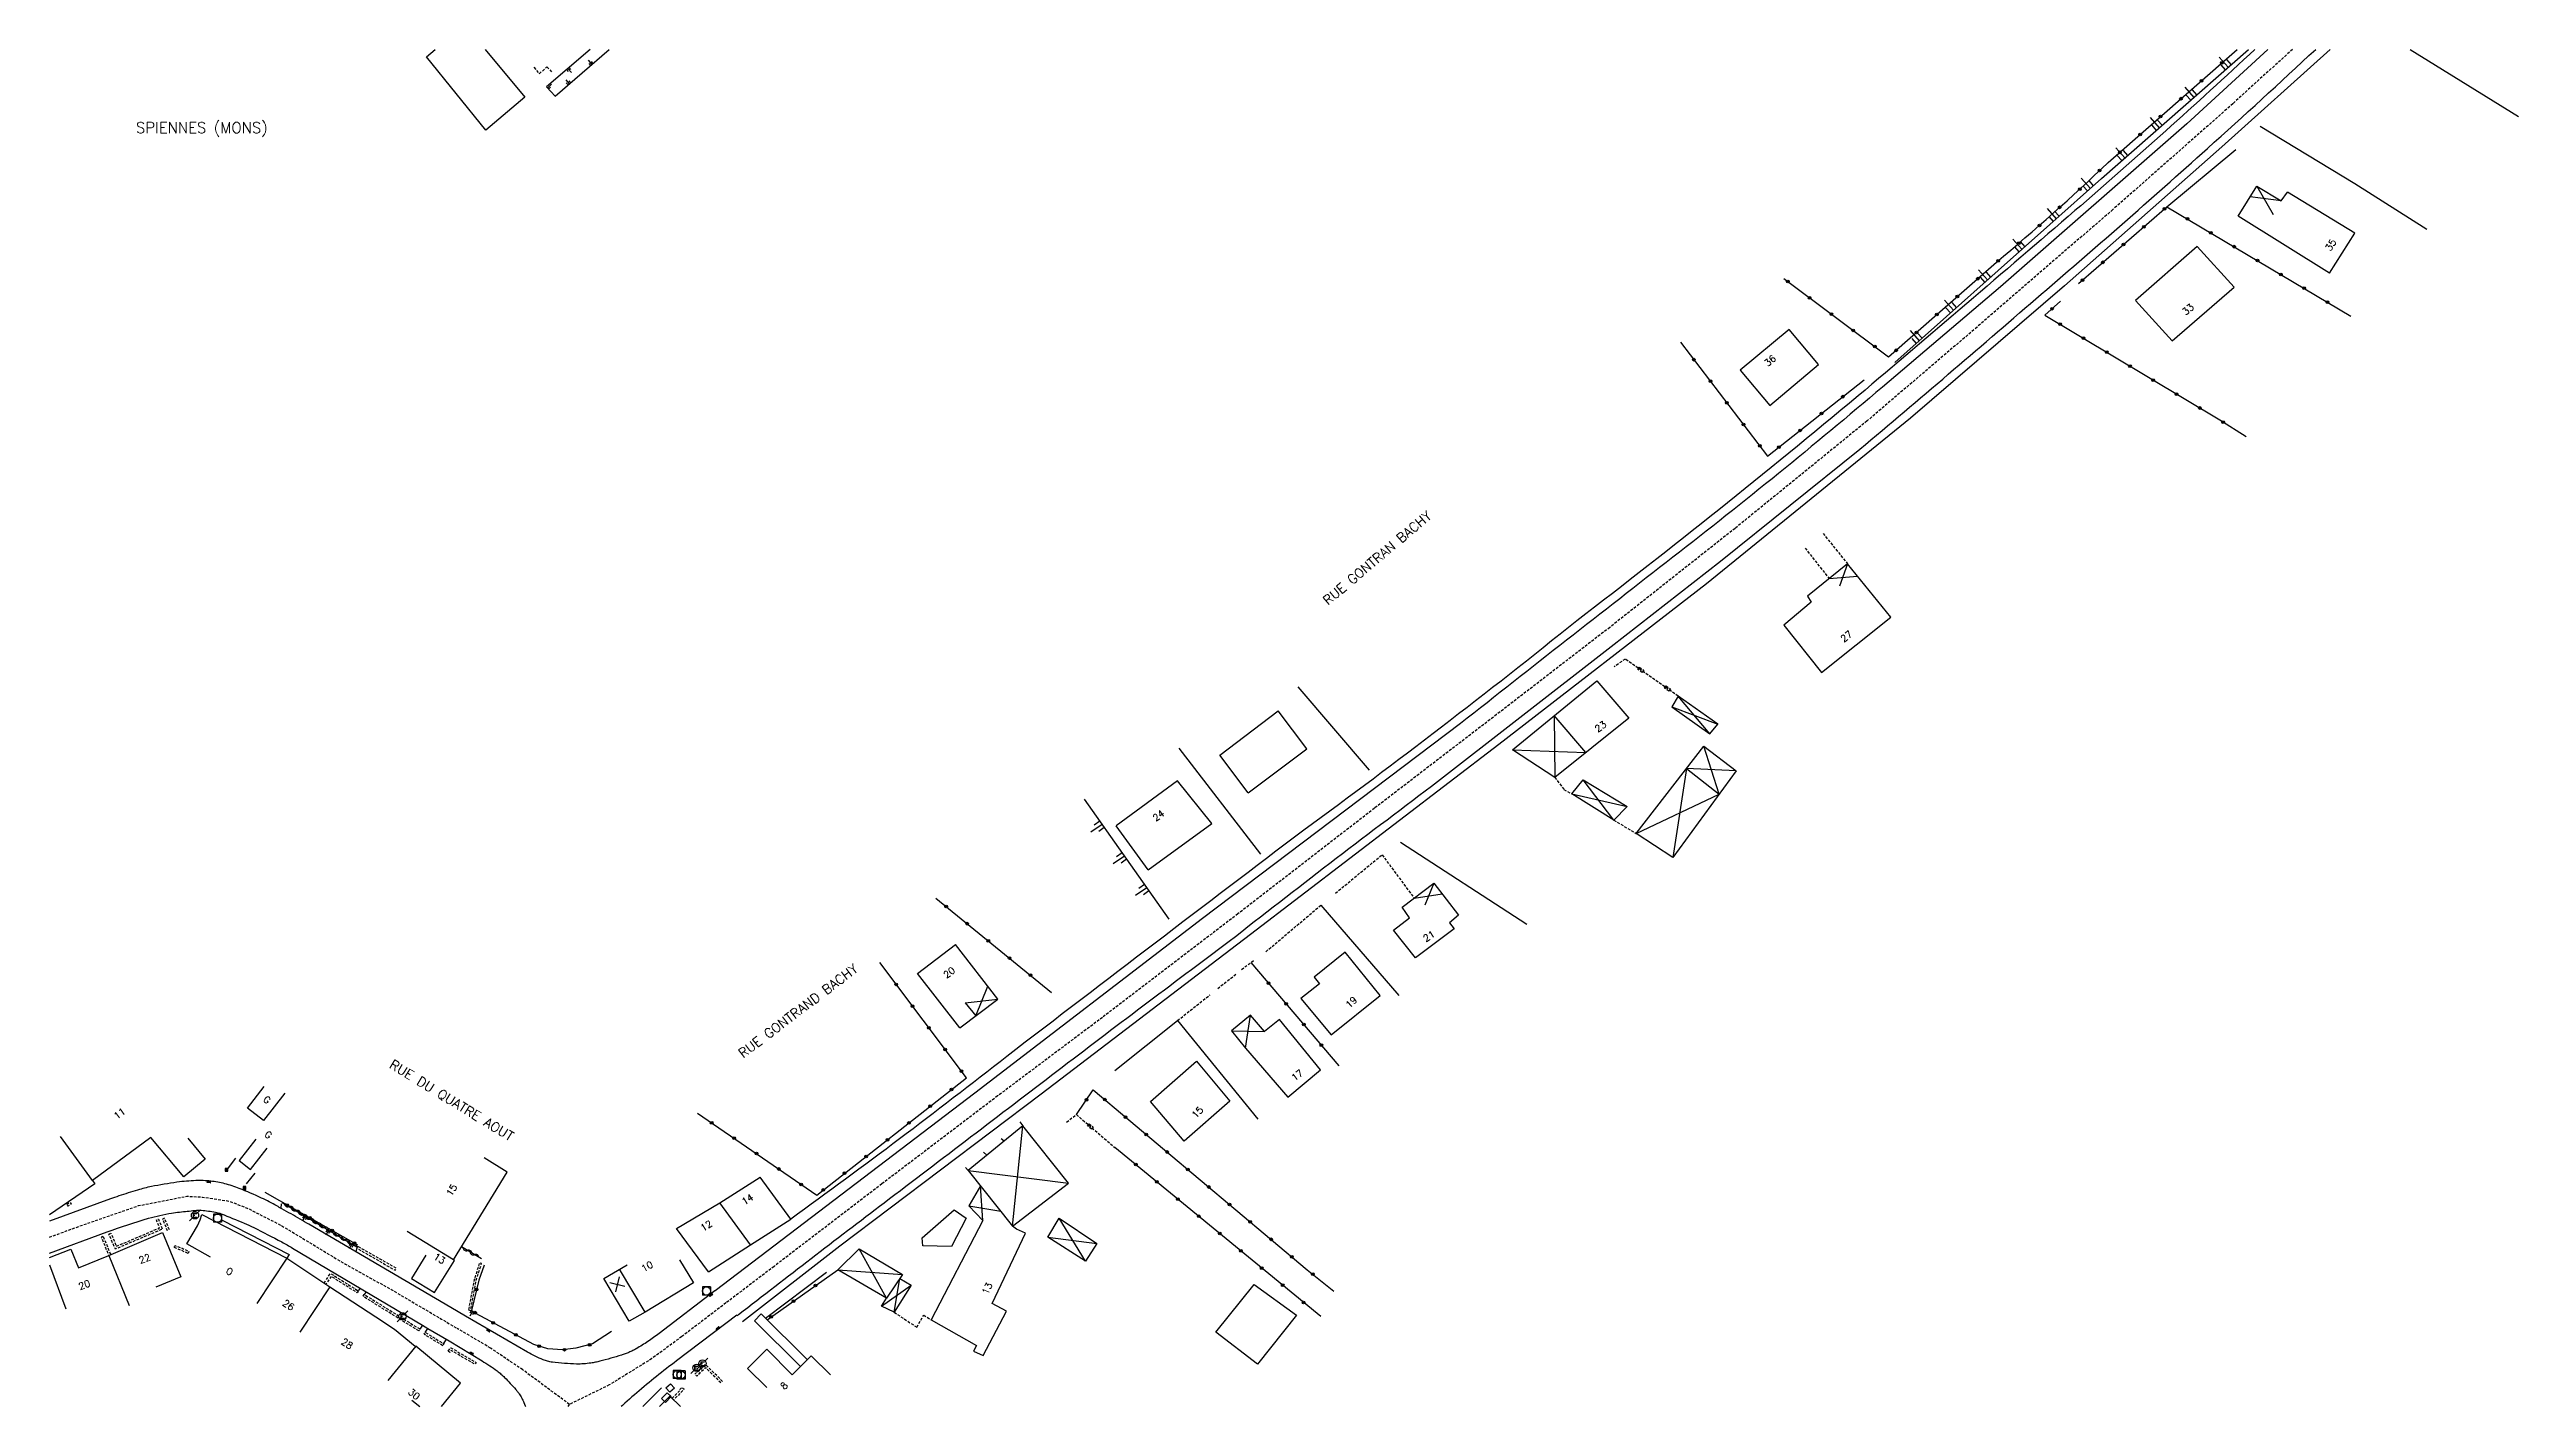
# Model space of a CAD drawing. Header units: millimetres. Extents: x 123000 to 124000, y 124000 to 125000.
# Drawn here: x 123000 to 123454.5, y 124000 to 124250 of the extents above; entities that cross this region are included whole.
import ezdxf
from ezdxf.enums import TextEntityAlignment as Align

# ---------------------------------------------------------------- set-up
doc = ezdxf.new("R2010")
doc.units = ezdxf.units.MM
doc.linetypes.add('DASHED', pattern=[0.75, 0.5, -0.25])
doc.layers.get('0').update_dxf_attribs({"linetype": 'CONTINUOUS'})
for name, color, linetype in [('w0001', 6, 'DASHED'), ('w0008', 7, 'CONTINUOUS'), ('w0100', 7, 'CONTINUOUS'), ('w0112', 1, 'DASHED'), ('W0211', 2, 'CONTINUOUS'), ('W0310', 3, 'CONTINUOUS'), ('w0322', 7, 'CONTINUOUS'), ('W0330', 7, 'CONTINUOUS'), ('w0400', 7, 'CONTINUOUS'), ('w0420', 7, 'CONTINUOUS'), ('W0471', 7, 'CONTINUOUS'), ('W0980', 7, 'CONTINUOUS'), ('W0984', 7, 'CONTINUOUS'), ('w0989', 7, 'CONTINUOUS'), ('w0991', 7, 'CONTINUOUS'), ('W1102', 7, 'CONTINUOUS'), ('W1471', 7, 'CONTINUOUS')]:
    doc.layers.add(name, color=color, linetype=linetype)
doc.styles.get("Standard").update_dxf_attribs({"font": 'romans.shx', "width": 0.85})

msp = doc.modelspace()

# ---------------------------------------------------------------- texts
at = {"layer": 'W0980'}
msp.add_text('SPIENNES (MONS)', height=2, dxfattribs=at).set_placement((123028.07, 124235.44), align=Align.MIDDLE)
at = {"layer": 'W0984'}
for s, rotation, p in [('10', 30.9212, (123110.03, 124025.82)), ('30', 320.6763, (123067.13, 124002.3)), ('8', 45.0525, (123135.24, 124003.85))]:
    msp.add_text(s, height=1.25, rotation=rotation, dxfattribs=at).set_placement(p, align=Align.MIDDLE)
at = {"layer": 'w0989'}
for s, rotation, p in [('RUE GONTRAN BACHY', 40.2047, (123244.42, 124156.33)), ('RUE GONTRAND BACHY', 37.1777, (123137.83, 124072.91)), ('RUE DU QUATRE AOUT', 328.4757, (123074.01, 124056.35))]:
    msp.add_text(s, height=1.75, rotation=rotation, dxfattribs=at).set_placement(p, align=Align.MIDDLE)
at = {"layer": 'w0991'}
for s, rotation, p in [('35', 57.6564, (123419.94, 124213.97)), ('33', 40.5695, (123393.67, 124202.11)), ('36', 40.0692, (123316.74, 124192.66)), ('27', 38.0576, (123330.78, 124141.89)), ('23', 35.1873, (123285.52, 124125.28)), ('24', 36.1151, (123204.17, 124108.88)), ('21', 32.706, (123253.94, 124086.66)), ('20', 36.8391, (123165.63, 124079.96)), ('19', 43.6949, (123239.64, 124074.49)), ('17', 36.4385, (123229.68, 124061.04)), ('11', 36.2623, (123012.9, 124053.98)), ('G', 322.1377, (123040.05, 124056.52)), ('15', 44.9678, (123211.33, 124054.23)), ('G', 322.1377, (123040.3, 124050.06)), ('15', 58.4757, (123074.04, 124039.9)), ('14', 32.5634, (123128.49, 124038.17)), ('12', 32.6155, (123120.91, 124033.32)), ('22', 20.2479, (123017.54, 124027.26)), ('13', 328.2843, (123071.81, 124027.28)), ('20', 20.2479, (123006.44, 124022.44)), ('O', 332.5624, (123033.16, 124024.9)), ('26', 326.551, (123044.03, 124018.71)), ('13', 64.4453, (123172.62, 124021.77)), ('28', 326.7284, (123054.8, 124011.6))]:
    msp.add_text(s, height=1.25, rotation=rotation, dxfattribs=at).set_placement(p, align=Align.MIDDLE)

# ---------------------------------------------------------------- blocks, each defined once
blk = doc.blocks.new('T400')
for p, q in [((-0.15, 0.3), (0.15, 0.3)), ((-0.15, -0.25), (-0.15, 0.3)), ((-0.15, 0.15), (0.15, 0.15)), ((-0.15, 0), (0.15, 0)), ((0.15, 0.3), (0.15, -0.25)), ((-0.15, -0.15), (0.15, -0.15)), ((-0.15, -0.25), (-0.15, -0.3)), ((-0.15, -0.3), (0.15, -0.3)), ((0.15, -0.3), (0.15, -0.25))]:
    blk.add_line(p, q)
blk = doc.blocks.new('T420')
for p, q in [((0.75, 0.75), (-0.75, 0.75)), ((-0.75, 0.75), (-0.75, -0.75)), ((0.75, 0.75), (0.75, -0.75)), ((0.75, -0.75), (-0.75, -0.75))]:
    blk.add_line(p, q)
blk.add_ellipse((0, 0), major_axis=(-0.53, 0.53), ratio=1, start_param=3.926991, end_param=10.210176)
blk = doc.blocks.new('T471')
for p, q in [((-0.333334, 0.333334), (-0.333334, -0.333334)), ((-0.333334, 0.333334), (0.333334, 0.333334)), ((-0.333334, 0), (0, 0)), ((0.500001, 0.500001), (1.000002, 1.000002)), ((-0.500001, -0.500001), (-1.000002, -1.000002)), ((-0.333334, -0.333334), (0.333334, -0.333334))]:
    blk.add_line(p, q)
blk.add_ellipse((0, 0), major_axis=(0.471405, 0.471405), ratio=1, start_param=5.4977871438, end_param=11.780972451)
blk = doc.blocks.new('t991o')
at = {"color": 0, "linetype": 'Continuous'}
for p, q in [((-1, 1), (1, -1)), ((-1, -1), (1, 1))]:
    blk.add_line(p, q, dxfattribs=at)
blk = doc.blocks.new('t322o')
at = {"color": 0, "linetype": 'Continuous'}
for radius in [0.25, 0.15]:
    blk.add_circle((0, 0), radius, dxfattribs=at)
blk = doc.blocks.new('t330o')
at = {"color": 0, "linetype": 'Continuous'}
for p, q in [((0.25, -0.25), (-0.25, 0.25)), ((-0.25, -0.25), (0.25, 0.25)), ((-0.25, 0.25), (-0.25, -0.25)), ((0.25, 0.25), (-0.25, 0.25)), ((0.25, -0.25), (0.25, 0.25)), ((-0.25, -0.25), (0.25, -0.25)), ((-0.25, -0.25), (-0.25, -0.25))]:
    blk.add_line(p, q, dxfattribs=at)
blk = doc.blocks.new('t211o')
at = {"color": 0, "linetype": 'Continuous'}
for p, q in [((-0.29, 0.5), (-0.29, 0)), ((0, 1), (0, 0)), ((0.29, 0.5), (0.29, 0))]:
    blk.add_line(p, q, dxfattribs=at)
blk = doc.blocks.new('t310o')
at = {"color": 0, "linetype": 'Continuous'}
for centre, start, end in [((-0.5, 0.38), 216.8699, 323.1304), ((0.5, -0.37), 36.8699, 143.1303)]:
    blk.add_arc(centre, 0.625, start, end, dxfattribs=at)
blk = doc.blocks.new('T1471')
at = {"color": 0, "linetype": 'Continuous', "flags": 128}
blk.add_lwpolyline([(-0.75, -0.5), (-0.75, 0.5), (0.75, 0.5), (0.75, -0.5), (-0.75, -0.5)], dxfattribs=at)

# ---------------------------------------------------------------- linework, layer by layer
at = {"layer": 'w0001'}
for points in [[(123412.87, 124250), (123401.9, 124239.97), (123379.82, 124220.49), (123354.83, 124198.85), (123334.58, 124181.55), (123310.28, 124161.77), (123287.23, 124143.54), (123266.39, 124127.47), (123243.92, 124110.22), (123218.77, 124090.76), (123193.84, 124071.7), (123174.54, 124057.22), (123153.23, 124041.02), (123133.4, 124025.84), (123124.54, 124019.1)], [(123124.54, 124019.1), (123116.4, 124012.9), (123110.89, 124008.84), (123103.05, 124003.99), (123095.74, 124000.42), (123087.12, 124006.78), (123081.2, 124010.78), (123075.09, 124014.41)]]:
    msp.add_lwpolyline(points, dxfattribs=at)
at = {"layer": 'w0001', "flags": 128}
for points in [[(123000, 124031.21), (123005.41, 124033.2), (123016.38, 124037.02), (123025.3, 124038.76), (123028.16, 124038.61), (123033.01, 124037.87), (123036.43, 124036.57), (123042.81, 124033.31), (123054.48, 124026.23), (123062.94, 124021.57), (123063.96, 124020.97), (123072.2, 124016.1), (123075.09, 124014.41)], [(123095.52, 124000), (123095.74, 124000.42)]]:
    msp.add_lwpolyline(points, dxfattribs=at)
at = {"layer": 'w0008'}
for points in [[(123408.38, 124250), (123393.45, 124236.3), (123359.14, 124206.23), (123337.41, 124187.79, -0.010982), (123298.84, 124156.44, 0.002112), (123259.76, 124125.82), (123212.25, 124089.94), (123170.36, 124057.72), (123122.54, 124021.32)], [(123126.62, 124016.79, -0.000271), (123126.87, 124016.97, -0.003063), (123153.66, 124037.56, 0.000813), (123185.46, 124061.8, -0.002969), (123217.16, 124085.72, -0.005222), (123254.42, 124114.3), (123287.46, 124140), (123307.61, 124155.71), (123333.27, 124176.35, 0.003618), (123365.65, 124204.06, 0.006053), (123397.24, 124231.75, 0.004987), (123417.16, 124250)], [(123405.97, 124250, -0.009617), (123372.85, 124220.29, -0.002153), (123332.96, 124186.18, -0.010201), (123281.15, 124144.74, -0.011768), (123230.91, 124106.18, 0.001528), (123176.21, 124064.49, -0.010121), (123136.47, 124034.55)]]:
    msp.add_lwpolyline(points, format="xyb", dxfattribs=at)
for points in [[(123419.84, 124250), (123399.91, 124232.06), (123370.93, 124206.47), (123342.56, 124182.05), (123305.05, 124151.57), (123266.79, 124121.94), (123221.06, 124086.98), (123182.58, 124057.56), (123145.49, 124029.53), (123127.56, 124015.64)], [(123126.56, 124016.86), (123115.46, 124008.43), (123114.99, 124008.08), (123114.52, 124007.72), (123114.05, 124007.37), (123113.59, 124007.01), (123113.13, 124006.65), (123112.67, 124006.28), (123112.2, 124005.92), (123111.75, 124005.55), (123111.29, 124005.18), (123110.83, 124004.81), (123110.38, 124004.44), (123109.92, 124004.07), (123109.47, 124003.69), (123109.02, 124003.31), (123108.57, 124002.94), (123108.13, 124002.55), (123107.68, 124002.17), (123107.24, 124001.79), (123106.8, 124001.4), (123106.35, 124001.01), (123105.91, 124000.62), (123105.48, 124000.23), (123105.22, 124000)], [(123139.5, 124008.67), (123131.04, 124017.1), (123129.8, 124015.82), (123138.24, 124007.4)]]:
    msp.add_lwpolyline(points, dxfattribs=at)
at = {"layer": 'w0008', "flags": 128}
for points in [[(123076.61, 124016.67), (123073.92, 124018.26), (123062.6, 124024.91), (123056.21, 124028.66), (123047.78, 124033.59, 0.002688), (123046.18, 124034.52, 0.000794), (123042.78, 124036.45, 0.000213), (123041.87, 124036.97, 0.019718), (123039.06, 124038.42, 0.01395), (123034.96, 124040.19, 0.033254), (123032.29, 124041.06, 0.035196), (123029.67, 124041.53, 0.034647), (123026.96, 124041.63, 0.027051), (123023.49, 124041.33, 0.013836), (123018.78, 124040.53, 0.025363), (123016.25, 124039.9, 0.004267), (123012.78, 124038.8, 0.009645), (123011.25, 124038.28), (123000, 124034.14)], [(123000, 124028.29), (123010.62, 124032.18, -0.016908), (123018.25, 124034.69, -0.031247), (123022.5, 124035.64, -0.011038), (123023.98, 124035.85, -0.00587), (123026.78, 124036.13, -0.011319), (123027.16, 124036.16, -0.003255), (123027.95, 124036.19, -0.019819), (123030.57, 124035.81, -0.046849), (123031.61, 124035.52, -0.007241), (123035.85, 124033.81, -0.016977), (123037.62, 124032.99, -0.004881), (123042.78, 124030.33, -0.012488), (123044.76, 124029.22), (123068.67, 124015.01), (123069.67, 124014.42), (123073.56, 124012.14)]]:
    msp.add_lwpolyline(points, format="xyb", dxfattribs=at)
for points in [[(123031.65, 124034), (123031.8, 124034.35), (123044.11, 124028.03), (123043.7, 124027.32)], [(123056.88, 124021.31), (123057.24, 124021.84)], [(123058.33, 124021.15), (123057.97, 124020.66)], [(123122.52, 124021.34), (123112.23, 124013.46), (123111.98, 124013.27), (123111.73, 124013.08), (123111.47, 124012.9), (123111.22, 124012.71), (123110.96, 124012.53), (123110.7, 124012.35), (123110.44, 124012.17), (123110.18, 124012), (123109.92, 124011.83), (123109.65, 124011.65), (123109.38, 124011.49), (123109.12, 124011.32), (123108.85, 124011.15), (123108.58, 124010.99), (123108.31, 124010.83), (123108.04, 124010.67), (123107.87, 124010.58), (123107.71, 124010.49), (123107.54, 124010.4), (123107.37, 124010.32), (123107.2, 124010.23), (123107.03, 124010.15), (123106.86, 124010.08), (123106.69, 124010), (123106.52, 124009.93), (123106.34, 124009.85), (123106.17, 124009.79), (123105.99, 124009.72), (123105.82, 124009.66), (123105.64, 124009.59), (123105.46, 124009.54), (123105.28, 124009.48), (123104.79, 124009.33), (123104.3, 124009.18), (123103.81, 124009.04), (123103.32, 124008.9), (123102.83, 124008.76), (123102.33, 124008.63), (123101.84, 124008.5), (123101.34, 124008.37), (123101.14, 124008.31), (123100.93, 124008.26), (123100.72, 124008.22), (123100.51, 124008.17), (123100.3, 124008.13), (123100.09, 124008.09), (123099.88, 124008.06), (123099.66, 124008.02), (123099.34, 124007.98), (123099.01, 124007.94), (123098.68, 124007.91), (123098.35, 124007.88), (123098.02, 124007.86), (123097.69, 124007.85), (123097.36, 124007.85), (123097.04, 124007.85), (123096.48, 124007.87), (123095.92, 124007.89), (123095.36, 124007.92), (123094.8, 124007.96), (123094.25, 124008.01), (123093.69, 124008.06), (123093.13, 124008.12), (123092.58, 124008.18), (123092.36, 124008.21), (123092.14, 124008.25), (123091.93, 124008.3), (123091.71, 124008.35), (123091.5, 124008.41), (123091.29, 124008.47), (123091.08, 124008.55), (123090.87, 124008.63), (123090.5, 124008.78), (123090.14, 124008.94), (123089.77, 124009.1), (123089.41, 124009.28), (123089.06, 124009.46), (123088.7, 124009.64), (123088.35, 124009.83), (123088.01, 124010.03), (123076.62, 124016.68)], [(123068.67, 124015.01), (123068.21, 124014.28)], [(123069.19, 124013.68), (123069.67, 124014.42)], [(123073.06, 124012.42), (123072.56, 124011.61)], [(123073.56, 124012.14), (123079.64, 124008.44), (123079.99, 124008.22), (123080.35, 124008), (123080.7, 124007.77), (123081.05, 124007.54), (123081.39, 124007.31), (123081.74, 124007.07), (123082.08, 124006.82), (123082.41, 124006.58), (123082.6, 124006.44), (123082.78, 124006.3), (123082.95, 124006.15), (123083.12, 124006.01), (123083.29, 124005.86), (123083.46, 124005.7), (123083.62, 124005.54), (123083.78, 124005.38), (123084.05, 124005.11), (123084.31, 124004.84), (123084.57, 124004.56), (123084.83, 124004.29), (123085.08, 124004.01), (123085.34, 124003.73), (123085.59, 124003.45), (123085.85, 124003.17), (123085.93, 124003.07), (123086.01, 124002.97), (123086.09, 124002.87), (123086.17, 124002.77), (123086.25, 124002.67), (123086.33, 124002.57), (123086.4, 124002.47), (123086.48, 124002.36), (123086.6, 124002.17), (123086.72, 124001.97), (123086.84, 124001.78), (123086.95, 124001.58), (123087.05, 124001.37), (123087.15, 124001.17), (123087.25, 124000.96), (123087.33, 124000.75), (123087.45, 124000.45), (123087.55, 124000.16), (123087.61, 124000)], [(123109.24, 124000), (123112.67, 124003.47)]]:
    msp.add_lwpolyline(points, dxfattribs=at)
at = {"layer": 'w0100'}
for p, q in [((123221.12, 124072.12), (123217.58, 124069.2)), ((123217.58, 124069.2), (123223.66, 124069.12)), ((123220.2, 124066), (123221.12, 124072.12)), ((123223.66, 124069.12), (123221.12, 124072.12)), ((123226.41, 124071.28), (123223.66, 124069.12)), ((123233.99, 124062.05), (123226.41, 124071.28)), ((123227.95, 124057.01), (123233.99, 124062.05))]:
    msp.add_line(p, q, dxfattribs=at)
for points in [[(123080.2, 124250), (123087.53, 124241.19), (123080.35, 124235.13), (123069.4, 124248.64), (123071.02, 124250)], [(123402.92, 124219.26), (123406.33, 124224.83), (123410.8, 124222.08), (123411.99, 124223.72)], [(123406.33, 124224.83), (123409.34, 124219.61)], [(123424.34, 124216.12), (123411.99, 124223.72)], [(123419.69, 124208.78), (123402.92, 124219.26)], [(123410.8, 124222.08), (123405.12, 124222.86)], [(123419.69, 124208.78), (123424.34, 124216.12)], [(123390.72, 124196.33), (123402.17, 124206.19), (123395.36, 124213.68), (123384.01, 124203.72), (123390.72, 124196.33)], [(123316.66, 124184.42), (123325.65, 124191.95), (123320.23, 124198.37), (123311.24, 124190.93), (123316.66, 124184.42)], [(123326.21, 124135.21), (123338.97, 124145.41), (123330.97, 124155.26), (123323.59, 124149.27), (123324.28, 124148.16), (123319.24, 124143.96), (123326.21, 124135.21)], [(123330.97, 124155.26), (123329.52, 124151.13)], [(123327.59, 124152.52), (123332.84, 124152.95)], [(123269.29, 124120.98), (123284.81, 124133.69), (123290.74, 124126.83), (123277.09, 124115.9), (123269.29, 124120.98), (123282.81, 124120.48), (123276.99, 124127.29), (123277.09, 124115.9)], [(123215.43, 124120.02), (123226.18, 124128.16)], [(123231.43, 124121.19), (123226.18, 124128.16)], [(123305.66, 124123.95), (123307.11, 124125.73), (123299.81, 124130.89), (123298.63, 124128.9), (123305.66, 124123.95), (123299.81, 124130.89)], [(123298.63, 124128.9), (123307.11, 124125.73)], [(123220.66, 124113.08), (123215.43, 124120.02)], [(123220.66, 124113.08), (123231.43, 124121.19)], [(123292.1, 124105.57), (123304.56, 124121.66), (123310.5, 124117.09), (123298.8, 124101.17), (123292.1, 124105.57), (123307.38, 124112.84), (123304.56, 124121.66)], [(123207.68, 124115.27), (123196.38, 124106.95)], [(123213.96, 124107.39), (123207.68, 124115.27)], [(123280.23, 124112.85), (123282.35, 124115.48), (123290.4, 124110.57), (123287.94, 124108.03), (123280.23, 124112.85), (123290.4, 124110.57)], [(123287.94, 124108.03), (123282.35, 124115.48)], [(123310.5, 124117.09), (123301.35, 124117.51), (123298.8, 124101.17)], [(123301.35, 124117.51), (123307.38, 124112.84)], [(123202.28, 124098.87), (123196.38, 124106.95)], [(123202.28, 124098.87), (123213.96, 124107.39)], [(123247.44, 124087.74), (123250.35, 124090.04), (123248.99, 124091.97), (123254.85, 124096.42), (123259.38, 124090.53), (123257.72, 124089.1), (123258.55, 124088), (123251.44, 124082.66), (123247.44, 124087.74)], [(123254.85, 124096.42), (123253.19, 124092.38)], [(123251.22, 124093.66), (123256.36, 124094.46)], [(123159.77, 124079.79), (123166.77, 124085.15)], [(123174.61, 124075.06), (123166.77, 124085.15)], [(123235.91, 124068.47), (123244.95, 124075.75), (123238.54, 124083.69), (123232.79, 124079.08), (123233.8, 124077.85), (123230.33, 124075.18), (123235.91, 124068.47)], [(123167.57, 124069.78), (123159.77, 124079.79)], [(123167.57, 124069.78), (123174.61, 124075.06)], [(123168.58, 124074.39), (123170.55, 124072.01), (123172.75, 124077.45)], [(123168.58, 124074.39), (123174.61, 124075.06)], [(123217.58, 124069.2), (123220.2, 124066), (123227.95, 124057.01)], [(123202.66, 124056.22), (123211.16, 124063.62), (123217.31, 124056.26), (123208.89, 124048.9), (123202.66, 124056.22)], [(123177.31, 124033.24), (123187.59, 124041.14), (123179.19, 124051.75), (123169.12, 124043.5), (123177.31, 124033.24), (123179.19, 124051.75)], [(123178.66, 124052.43), (123179.19, 124051.75)], [(123171.97, 124046.86), (123172.53, 124046.3)], [(123175.21, 124049.4), (123175.74, 124048.93)], [(123115.42, 124032.79), (123123.41, 124037.52), (123130.85, 124042.25)], [(123136.47, 124034.55), (123130.85, 124042.25)], [(123168.62, 124044.04), (123169.12, 124043.5)], [(123169.12, 124043.5), (123187.59, 124041.14)], [(123129.07, 124029.82), (123123.41, 124037.52)], [(123171.4, 124040.65), (123169.26, 124036.98), (123171.83, 124034.28), (123162.3, 124016), (123170.63, 124011.28), (123170.08, 124010.24), (123171.88, 124009.41), (123176.19, 124017.59), (123173.51, 124018.97), (123179.7, 124031.98), (123178, 124032.67), (123177.31, 124033.24)], [(123169.26, 124036.98), (123175.11, 124035.99)], [(123171.83, 124034.28), (123171.4, 124040.65)], [(123121.3, 124024.85), (123115.42, 124032.79)], [(123129.07, 124029.82), (123136.47, 124034.55)], [(123183.77, 124031.23), (123185.85, 124034.69), (123192.79, 124030.05), (123190.71, 124026.79), (123183.77, 124031.23), (123192.79, 124030.05)], [(123190.71, 124026.79), (123185.85, 124034.69)], [(123121.3, 124024.85), (123129.07, 124029.82)], [(123145.12, 124025.2), (123149.04, 124029.04), (123157.05, 124024.36), (123154.09, 124019.96), (123145.12, 124025.2), (123157.05, 124024.36)], [(123154.09, 124019.96), (123149.04, 124029.04)], [(123116.01, 124027.07), (123118.57, 124022.78), (123109.64, 124017.43), (123106.73, 124015.73), (123102.07, 124023.58), (123106.37, 124026.13)], [(123156.55, 124023.62), (123158.65, 124022.36), (123155.49, 124017.4), (123153.16, 124018.5), (123154.09, 124019.96)], [(123155.49, 124017.4), (123156.55, 124023.62)], [(123153.16, 124018.5), (123158.65, 124022.36)], [(123214.72, 124013.74), (123221.79, 124022.5), (123229.53, 124016.82), (123222.36, 124007.83), (123214.72, 124013.74)], [(123072.16, 124000), (123075.69, 124004.33), (123067.43, 124011.11)], [(123132.06, 124003.5), (123128.52, 124007.03), (123132.05, 124010.56), (123136.73, 124005.89), (123140.21, 124009.39), (123143.75, 124005.85)], [(123066.69, 124001.21), (123068.17, 124000)]]:
    msp.add_lwpolyline(points, dxfattribs=at)
at = {"layer": 'w0100', "flags": 128}
for points in [[(123043.33, 124057.75), (123039.39, 124052.73), (123036.48, 124055), (123039.55, 124058.95)], [(123025.49, 124049.43), (123028.69, 124045.59), (123024.74, 124042.3), (123018.69, 124049.55), (123007.94, 124041.66), (123008.35, 124041.07), (123000, 124035.36)], [(123037.99, 124049.25), (123034.92, 124045.31), (123037, 124043.69), (123040.07, 124047.64)], [(123069.27, 124027.88), (123066.64, 124023.63), (123070.9, 124021), (123074.57, 124026.94), (123074.37, 124027.06), (123077.38, 124031.96), (123084.26, 124043.18), (123080, 124045.8)], [(123000, 124027.5), (123003.96, 124029.01), (123005.36, 124025.59), (123010.94, 124027.86), (123020.83, 124032.06), (123024.22, 124023.94), (123019.61, 124022.01)], [(123029.68, 124027.51), (123025.33, 124029.99), (123027.24, 124033.33), (123027.76, 124034.43), (123028.09, 124035.42), (123043.7, 124027.32), (123051.63, 124022.08), (123060.06, 124016.52), (123063.51, 124014.26), (123067.36, 124011.13), (123067.4, 124011.1)], [(123112.32, 124000), (123114.2, 124001.91), (123116.14, 124000)]]:
    msp.add_lwpolyline(points, dxfattribs=at)
msp.add_lwpolyline([(123114.21, 124002.66), (123113.48, 124003.49), (123114.33, 124004.23), (123115.05, 124003.4)], close=True, dxfattribs=at)
at = {"layer": 'w0112'}
for p, q in [((123292.38, 124135.77), (123292.67, 124136.18)), ((123293.2, 124135.2), (123292.38, 124135.77)), ((123292.67, 124136.18), (123293.49, 124135.61)), ((123293.49, 124135.61), (123293.2, 124135.2)), ((123297.3, 124132.34), (123297.59, 124132.75)), ((123298.13, 124131.77), (123297.3, 124132.34)), ((123297.59, 124132.75), (123298.41, 124132.18)), ((123298.41, 124132.18), (123298.13, 124131.77)), ((123191.06, 124051.74), (123191.38, 124052.12)), ((123191.82, 124051.09), (123191.06, 124051.74)), ((123191.38, 124052.12), (123192.14, 124051.47)), ((123192.14, 124051.47), (123191.82, 124051.09))]:
    msp.add_line(p, q, dxfattribs=at)
for points in [[(123089.2, 124246.69), (123090.18, 124245.51), (123091.57, 124246.76), (123092.48, 124245.85)], [(123326.48, 124160.84), (123330.97, 124155.26)], [(123323.17, 124158.15), (123327.59, 124152.52)], [(123299.81, 124130.89), (123290.06, 124137.69), (123288.02, 124136.26)], [(123277.09, 124115.9), (123278.79, 124113.69), (123280.23, 124112.85)], [(123287.94, 124108.03), (123292.1, 124105.57)], [(123236.73, 124094.58), (123245.31, 124101.64), (123251.22, 124093.66)], [(123223.92, 124083.8), (123234.03, 124092.35)], [(123219.43, 124080.54), (123221.69, 124082.18)], [(123215.06, 124077.04), (123218.57, 124079.77)], [(123207.65, 124071.11), (123213.65, 124075.87)], [(123187.23, 124052.42), (123189.05, 124053.79), (123196.11, 124047.75)], [(123155.49, 124017.4), (123159.65, 124014.64), (123160.93, 124016.88), (123162.3, 124016)]]:
    msp.add_lwpolyline(points, dxfattribs=at)
at = {"layer": 'w0112', "flags": 128}
for points in [[(123003.19, 124037.24), (123003.78, 124037.62), (123004, 124037.28), (123003.4, 124036.91)], [(123010.97, 124031.77), (123011.34, 124031.93), (123012.35, 124029.54), (123020.27, 124032.92), (123019.69, 124034.39), (123019.91, 124034.48), (123020.06, 124034.54), (123020.79, 124032.7), (123012.14, 124029.02)], [(123025.52, 124028.23), (123024.29, 124028.8), (123022.94, 124029.32), (123023.08, 124029.69), (123024.44, 124029.17), (123025.69, 124028.59)], [(123056.77, 124029.53), (123056.57, 124029.19), (123063.66, 124025.12), (123063.86, 124025.46)], [(123077.15, 124017.82), (123077.54, 124017.74), (123078.56, 124023.27), (123079.55, 124026.34), (123079.17, 124026.47), (123078.18, 124023.36)], [(123068, 124013.94), (123057.75, 124020.32), (123057.97, 124020.66), (123068.21, 124014.28)], [(123072.42, 124011.23), (123068.98, 124013.34), (123069.19, 124013.68), (123072.63, 124011.57)], [(123073.39, 124010.23), (123073.87, 124010.86), (123078.54, 124008.14), (123078.33, 124007.8), (123073.97, 124010.34), (123073.7, 124009.99)]]:
    msp.add_lwpolyline(points, close=True, dxfattribs=at)
for points in [[(123022.08, 124032.59), (123021.18, 124034.7), (123020.81, 124034.54), (123021.71, 124032.43)], [(123011.3, 124028.01), (123009.92, 124031.39), (123009.55, 124031.24), (123010.93, 124027.86)], [(123050.57, 124022.77), (123051.74, 124024.54), (123056.88, 124021.31), (123056.67, 124020.97), (123051.86, 124023.99), (123050.91, 124022.55)], [(123123.92, 124004.66), (123120.74, 124007.78), (123119.44, 124006.47), (123119.27, 124006.3), (123119.19, 124006.38), (123118.79, 124005.98), (123119.15, 124005.61), (123119.73, 124006.19), (123120.75, 124007.22), (123123.64, 124004.38)], [(123114.59, 124001.53), (123116.14, 124003.07), (123116.06, 124003.15), (123116.45, 124003.57), (123116.84, 124003.2), (123114.87, 124001.24)]]:
    msp.add_lwpolyline(points, dxfattribs=at)
at = {"layer": 'W0211'}
for p, q in [((123095.56, 124245.9), (123095.23, 124246.28)), ((123096.1, 124245.71), (123095.45, 124246.47)), ((123095.99, 124246.28), (123095.67, 124246.66)), ((123099.19, 124247.98), (123099.84, 124247.22)), ((123099.3, 124247.41), (123099.62, 124247.03)), ((123099.73, 124247.79), (123100.06, 124247.41)), ((123399.39, 124248.58), (123401.04, 124246.7)), ((123399.67, 124247.16), (123400.5, 124246.22)), ((123400.76, 124248.11), (123401.58, 124247.17)), ((123091.85, 124243.43), (123091.49, 124243.08)), ((123092.41, 124243.57), (123091.69, 124242.88)), ((123092.25, 124243.01), (123091.89, 124242.67)), ((123095.05, 124244.4), (123095.7, 124243.64)), ((123095.15, 124243.83), (123095.48, 124243.45)), ((123095.59, 124244.21), (123095.92, 124243.83)), ((123393.05, 124243.01), (123394.7, 124241.13)), ((123393.33, 124241.59), (123394.16, 124240.65)), ((123394.42, 124242.54), (123395.24, 124241.6)), ((123386.71, 124237.44), (123388.35, 124235.56)), ((123388.07, 124236.97), (123388.9, 124236.03)), ((123386.99, 124236.02), (123387.81, 124235.08)), ((123380.36, 124231.87), (123382.01, 124229.99)), ((123380.64, 124230.45), (123381.47, 124229.51)), ((123381.73, 124231.4), (123382.55, 124230.47)), ((123374.02, 124226.27), (123375.68, 124224.4)), ((123374.31, 124224.86), (123375.14, 124223.92)), ((123375.39, 124225.82), (123376.22, 124224.88)), ((123367.72, 124220.66), (123369.38, 124218.79)), ((123368.01, 124219.24), (123368.84, 124218.31)), ((123369.09, 124220.2), (123369.92, 124219.27)), ((123361.42, 124215.04), (123363.08, 124213.17)), ((123362.79, 124214.58), (123363.62, 124213.65)), ((123355.12, 124209.42), (123356.78, 124207.55)), ((123361.71, 124213.62), (123362.54, 124212.69)), ((123355.41, 124208.01), (123356.24, 124207.07)), ((123356.49, 124208.97), (123357.32, 124208.03)), ((123348.82, 124203.8), (123350.48, 124201.94)), ((123349.11, 124202.39), (123349.94, 124201.46)), ((123350.19, 124203.35), (123351.02, 124202.42)), ((123342.51, 124198.19), (123344.18, 124196.32)), ((123342.81, 124196.77), (123343.64, 124195.84)), ((123343.88, 124197.73), (123344.72, 124196.8)), ((123191.71, 124105.87), (123193.76, 124107.31)), ((123192.32, 124107.18), (123193.34, 124107.9)), ((123193.15, 124106), (123194.17, 124106.72)), ((123195.82, 124100.04), (123197.87, 124101.48)), ((123196.43, 124101.35), (123197.45, 124102.07)), ((123197.26, 124100.17), (123198.28, 124100.89)), ((123200.54, 124095.51), (123201.56, 124096.23)), ((123199.93, 124094.2), (123201.98, 124095.64)), ((123201.37, 124094.33), (123202.39, 124095.05))]:
    msp.add_line(p, q, dxfattribs=at)
for points in [[(123099.55, 124250), (123091.5, 124243.07), (123093.11, 124241.4), (123103.06, 124250)], [(123339.7, 124192.33), (123377.73, 124226.23), (123404.8, 124250)], [(123206.09, 124089.8), (123190.54, 124111.88)], [(123131.84, 124016.31), (123143.03, 124024.78)]]:
    msp.add_lwpolyline(points, dxfattribs=at)
at = {"layer": 'W0211', "flags": 128}
for points in [[(123042.68, 124037.35), (123042.63, 124036.56)], [(123056.57, 124029.19), (123056.39, 124028.58)]]:
    msp.add_lwpolyline(points, dxfattribs=at)
at = {"layer": 'W0310'}
for points in [[(123389.79, 124221.01), (123402.48, 124231.58)], [(123424.34, 124225.3), (123437.6, 124216.89)], [(123248.71, 124103.95), (123271.97, 124088.88)], [(123234.03, 124092.35), (123248.38, 124075.71)], [(123196.14, 124061.92), (123207.65, 124071.11), (123222.45, 124052.94)]]:
    msp.add_lwpolyline(points, dxfattribs=at)
at = {"layer": 'W0310', "flags": 128}
for points in [[(123042.83, 124037.61), (123056.62, 124029.44)], [(123079.53, 124027.21), (123075.85, 124029.46)]]:
    msp.add_lwpolyline(points, dxfattribs=at)
at = {"layer": 'w0322'}
msp.add_lwpolyline([(123319.29, 124207.77), (123338.55, 124193.35), (123358.4, 124210.78, 0.0151), (123378.98, 124229.17), (123402.73, 124250)], format="xyb", dxfattribs=at)
for points in [[(123373.53, 124206.89), (123389.79, 124221.01), (123423.64, 124200.88)], [(123370.19, 124203.63), (123367.33, 124201.06), (123399.51, 124181.74), (123404.34, 124178.68)], [(123300.25, 124196.05), (123316.28, 124175.07), (123334.02, 124189.14)], [(123163.17, 124093.68), (123184.46, 124076.31)], [(123119.28, 124054.08), (123141.24, 124038.97), (123168.79, 124060.55), (123152.87, 124081.78)], [(123221.16, 124081.8), (123237.38, 124062.77)], [(123189.05, 124053.79), (123192.12, 124058.34), (123231.53, 124025.23), (123236.43, 124021.25)], [(123234.04, 124016.58), (123196.11, 124047.75)], [(123132.14, 124016.01), (123145.12, 124025.2)]]:
    msp.add_lwpolyline(points, dxfattribs=at)
at = {"layer": 'w0322', "flags": 128}
for points in [[(123032.78, 124043.75), (123034.34, 124045.76)], [(123036.29, 124041.03), (123037.85, 124043.03)], [(123039.66, 124039.48), (123056.74, 124029.78)], [(123080.05, 124026.09), (123079.06, 124023.32), (123077.7, 124017.73), (123077.96, 124017.56), (123078.37, 124017.31)], [(123103.48, 124013.87), (123099.99, 124011.54), (123096.93, 124010.76), (123094.47, 124010.44), (123091.74, 124010.64), (123089.17, 124011.46), (123077.55, 124017.67)]]:
    msp.add_lwpolyline(points, dxfattribs=at)
at = {"layer": 'w0322'}
for centre, radius in [((123399.89, 124247.51), 0.25), ((123399.89, 124247.51), 0.15), ((123392.37, 124240.92), 0.25), ((123396.13, 124244.21), 0.25), ((123396.13, 124244.21), 0.15), ((123388.61, 124237.62), 0.25), ((123388.61, 124237.62), 0.15), ((123392.37, 124240.92), 0.15), ((123384.85, 124234.32), 0.25), ((123384.85, 124234.32), 0.15), ((123377.39, 124227.67), 0.25), ((123377.39, 124227.67), 0.15), ((123381.1, 124231.03), 0.25), ((123381.1, 124231.03), 0.15), ((123373.73, 124224.26), 0.25), ((123373.73, 124224.26), 0.15), ((123370.03, 124220.9), 0.25), ((123370.03, 124220.9), 0.15), ((123389.32, 124220.61), 0.25), ((123389.32, 124220.61), 0.15), ((123393.55, 124218.77), 0.25), ((123393.55, 124218.77), 0.15), ((123362.53, 124214.29), 0.25), ((123362.53, 124214.29), 0.15), ((123366.3, 124217.57), 0.25), ((123366.3, 124217.57), 0.15), ((123381.77, 124214.05), 0.25), ((123381.77, 124214.05), 0.15), ((123385.55, 124217.33), 0.25), ((123385.55, 124217.33), 0.15), ((123397.85, 124216.22), 0.25), ((123397.85, 124216.22), 0.15), ((123402.15, 124213.66), 0.25), ((123358.72, 124211.05), 0.25), ((123358.72, 124211.05), 0.15), ((123378, 124210.77), 0.25), ((123378, 124210.77), 0.15), ((123402.15, 124213.66), 0.15), ((123406.45, 124211.11), 0.25), ((123406.45, 124211.11), 0.15), ((123320.01, 124207.24), 0.25), ((123320.01, 124207.24), 0.15), ((123354.96, 124207.76), 0.25), ((123354.96, 124207.76), 0.15), ((123374.22, 124207.49), 0.25), ((123374.22, 124207.49), 0.15), ((123410.74, 124208.55), 0.25), ((123410.74, 124208.55), 0.15), ((123415.04, 124205.99), 0.25), ((123415.04, 124205.99), 0.15), ((123324.01, 124204.24), 0.25), ((123324.01, 124204.24), 0.15), ((123328.01, 124201.24), 0.25), ((123328.01, 124201.24), 0.15), ((123347.44, 124201.16), 0.25), ((123347.44, 124201.16), 0.15), ((123351.2, 124204.46), 0.25), ((123351.2, 124204.46), 0.15), ((123368.63, 124202.23), 0.25), ((123368.63, 124202.23), 0.15), ((123419.34, 124203.44), 0.25), ((123419.34, 124203.44), 0.15), ((123332.01, 124198.24), 0.25), ((123332.01, 124198.24), 0.15), ((123343.68, 124197.86), 0.25), ((123343.68, 124197.86), 0.15), ((123370.12, 124199.39), 0.25), ((123370.12, 124199.39), 0.15), ((123374.41, 124196.81), 0.25), ((123374.41, 124196.81), 0.15), ((123302.71, 124192.84), 0.25), ((123302.71, 124192.84), 0.15), ((123336.01, 124195.25), 0.25), ((123336.01, 124195.25), 0.15), ((123339.93, 124194.56), 0.25), ((123339.93, 124194.56), 0.15), ((123378.69, 124194.24), 0.25), ((123378.69, 124194.24), 0.15), ((123382.98, 124191.66), 0.25), ((123382.98, 124191.66), 0.15), ((123305.74, 124188.87), 0.25), ((123305.74, 124188.87), 0.15), ((123387.26, 124189.09), 0.25), ((123387.26, 124189.09), 0.15), ((123391.55, 124186.51), 0.25), ((123391.55, 124186.51), 0.15), ((123308.78, 124184.89), 0.25), ((123308.78, 124184.89), 0.15), ((123326.18, 124182.92), 0.25), ((123326.18, 124182.92), 0.15), ((123330.1, 124186.03), 0.25), ((123330.1, 124186.03), 0.15), ((123395.84, 124183.94), 0.25), ((123395.84, 124183.94), 0.15), ((123311.82, 124180.92), 0.25), ((123311.82, 124180.92), 0.15), ((123322.27, 124179.82), 0.25), ((123322.27, 124179.82), 0.15), ((123400.12, 124181.35), 0.25), ((123400.12, 124181.35), 0.15), ((123314.85, 124176.95), 0.25), ((123314.85, 124176.95), 0.15), ((123318.35, 124176.71), 0.25), ((123318.35, 124176.71), 0.15), ((123165.08, 124092.12), 0.25), ((123165.08, 124092.12), 0.15), ((123168.96, 124088.96), 0.25), ((123168.96, 124088.96), 0.15), ((123172.83, 124085.8), 0.25), ((123172.83, 124085.8), 0.15), ((123176.71, 124082.63), 0.25), ((123176.71, 124082.63), 0.15), ((123155.87, 124077.78), 0.25), ((123155.87, 124077.78), 0.15), ((123180.58, 124079.47), 0.25), ((123180.58, 124079.47), 0.15), ((123224.4, 124077.99), 0.25), ((123224.4, 124077.99), 0.15), ((123158.87, 124073.78), 0.25), ((123158.87, 124073.78), 0.15), ((123227.65, 124074.19), 0.25), ((123227.65, 124074.19), 0.15), ((123161.87, 124069.78), 0.25), ((123161.87, 124069.78), 0.15), ((123230.89, 124070.38), 0.25), ((123230.89, 124070.38), 0.15), ((123164.87, 124065.78), 0.25), ((123164.87, 124065.78), 0.15), ((123234.13, 124066.58), 0.25), ((123234.13, 124066.58), 0.15), ((123167.87, 124061.78), 0.25), ((123167.87, 124061.78), 0.15), ((123162.13, 124055.33), 0.25), ((123162.13, 124055.33), 0.15), ((123166.06, 124058.41), 0.25), ((123166.06, 124058.41), 0.15), ((123190.88, 124056.5), 0.25), ((123190.88, 124056.5), 0.15), ((123194.26, 124056.55), 0.25), ((123194.26, 124056.55), 0.15), ((123121.91, 124052.28), 0.25), ((123121.91, 124052.28), 0.15), ((123158.19, 124052.25), 0.25), ((123158.19, 124052.25), 0.15), ((123198.08, 124053.33), 0.25), ((123198.08, 124053.33), 0.15), ((123201.91, 124050.11), 0.25), ((123201.91, 124050.11), 0.15), ((123126.03, 124049.44), 0.25), ((123126.03, 124049.44), 0.15), ((123130.14, 124046.61), 0.25), ((123130.14, 124046.61), 0.15), ((123150.32, 124046.08), 0.25), ((123150.32, 124046.08), 0.15), ((123154.25, 124049.16), 0.25), ((123154.25, 124049.16), 0.15), ((123205.74, 124046.9), 0.25), ((123205.74, 124046.9), 0.15), ((123134.26, 124043.77), 0.25), ((123134.26, 124043.77), 0.15), ((123138.38, 124040.94), 0.25), ((123146.38, 124043), 0.25), ((123146.38, 124043), 0.15), ((123199.97, 124044.58), 0.25), ((123199.97, 124044.58), 0.15), ((123203.84, 124041.41), 0.25), ((123203.84, 124041.41), 0.15), ((123209.57, 124043.68), 0.25), ((123209.57, 124043.68), 0.15), ((123138.38, 124040.94), 0.15), ((123142.44, 124039.91), 0.25), ((123142.44, 124039.91), 0.15), ((123207.7, 124038.23), 0.25), ((123207.7, 124038.23), 0.15), ((123213.4, 124040.46), 0.25), ((123213.4, 124040.46), 0.15), ((123217.23, 124037.25), 0.25), ((123217.23, 124037.25), 0.15), ((123211.56, 124035.06), 0.25), ((123211.56, 124035.06), 0.15), ((123215.42, 124031.88), 0.25), ((123221.05, 124034.03), 0.25), ((123221.05, 124034.03), 0.15), ((123215.42, 124031.88), 0.15), ((123219.29, 124028.71), 0.25), ((123219.29, 124028.71), 0.15), ((123224.88, 124030.82), 0.25), ((123224.88, 124030.82), 0.15), ((123228.71, 124027.6), 0.25), ((123228.71, 124027.6), 0.15), ((123223.15, 124025.53), 0.25), ((123223.15, 124025.53), 0.15), ((123232.55, 124024.4), 0.25), ((123232.55, 124024.4), 0.15), ((123136.95, 124019.42), 0.25), ((123136.95, 124019.42), 0.15), ((123141.03, 124022.31), 0.25), ((123141.03, 124022.31), 0.15), ((123227.01, 124022.36), 0.25), ((123227.01, 124022.36), 0.15), ((123230.87, 124019.18), 0.25), ((123230.87, 124019.18), 0.15), ((123132.87, 124016.53), 0.25), ((123132.87, 124016.53), 0.15)]:
    msp.add_circle(centre, radius, dxfattribs=at)
at = {"layer": 'w0989'}
for points in [[(123434.58, 124250), (123454.51, 124237.65)], [(123406.97, 124235.87), (123424.34, 124225.3)], [(123229.81, 124132.56), (123242.91, 124117.24)], [(123207.91, 124121.3), (123222.93, 124101.79)], [(123166.52, 124036.24), (123168.78, 124034.73), (123166.07, 124029.48), (123160.78, 124029.6), (123160.66, 124031.11), (123166.52, 124036.24)]]:
    msp.add_lwpolyline(points, dxfattribs=at)
at = {"layer": 'W1102', "flags": 128}
for points in [[(123007.94, 124041.66), (123002.02, 124049.73)], [(123074.37, 124027.06), (123065.85, 124032.29)], [(123010.94, 124027.86), (123014.71, 124018.6)], [(123000, 124026.12), (123003.02, 124017.99)], [(123043.7, 124027.32), (123038.19, 124018.97)], [(123109.64, 124017.43), (123104.96, 124025.3)], [(123051.63, 124022.08), (123046.12, 124013.73)], [(123067.43, 124011.11), (123062.28, 124004.8)], [(123067.36, 124011.13), (123067.32, 124011.07)]]:
    msp.add_lwpolyline(points, dxfattribs=at)

# ---------------------------------------------------------------- block references
at = {"layer": 'W0211'}
for p, rotation in [((123047.13, 124035.06), 149.3607146376915), ((123051.43, 124032.51), 149.3607146376843), ((123055.73, 124029.96), 149.3607146376771), ((123077.96, 124017.56), 148.2363223139361)]:
    msp.add_blockref('t211o', p, dxfattribs=dict(at, rotation=rotation))
at = {"layer": 'W0310'}
for p, rotation in [((123044.12, 124036.84), 329.3607146376525), ((123045.41, 124036.08), 329.3607146376525), ((123046.7, 124035.32), 329.3607146376525), ((123047.99, 124034.55), 329.3607146376525), ((123049.28, 124033.79), 329.3607146376525), ((123050.57, 124033.02), 329.3607146376525), ((123051.86, 124032.26), 329.3607146376525), ((123053.15, 124031.49), 329.3607146376525), ((123054.44, 124030.73), 329.3607146376525), ((123055.73, 124029.96), 329.3607146376525), ((123076.97, 124028.77), 148.4756500567115), ((123078.25, 124027.99), 148.4756500567115)]:
    msp.add_blockref('t310o', p, dxfattribs=dict(at, rotation=rotation))
at = {"layer": 'w0322'}
for p, rotation in [((123043.79, 124037.13), 330.4158105953617), ((123047.92, 124034.79), 330.4158105953617), ((123052.05, 124032.44), 330.4158105953617), ((123056.18, 124030.1), 330.4158105953617), ((123078.63, 124021.57), 256.3361695017322), ((123078.38, 124017.31), 328.2363223149704), ((123081.69, 124015.46), 151.8855350996341), ((123085.88, 124013.22), 151.8855350996341), ((123090.14, 124011.15), 162.2424423069824), ((123094.8, 124010.49), 187.2144833241868), ((123099.45, 124011.4), 194.300783265427)]:
    msp.add_blockref('t322o', p, dxfattribs=dict(at, rotation=rotation))
at = {"layer": 'W0330'}
for p in [(123032.62, 124043.62), (123035.9, 124040.27)]:
    msp.add_blockref('t330o', p, dxfattribs=at)
at = {"layer": 'w0400'}
for p, rotation in [((123029.38, 124041.4), 84.71469264886152), ((123121.8, 124020.6), 127.440572925102), ((123080.83, 124014.05), 59.71381300155917), ((123123.07, 124014.4), 127.177690196786), ((123077.71, 124009.79), 58.6617866941888)]:
    msp.add_blockref('T400', p, dxfattribs=dict(at, rotation=rotation))
at = {"layer": 'w0420'}
for p in [(123030.94, 124034.72), (123120.97, 124021.29), (123115.57, 124005.91), (123116.25, 124005.83)]:
    msp.add_blockref('T420', p, dxfattribs=at)
at = {"layer": 'W0471'}
for p in [(123026.8, 124035.24), (123065.01, 124016.64), (123119.1, 124007.13), (123120.23, 124007.94)]:
    msp.add_blockref('T471', p, dxfattribs=at)
at = {"layer": 'w0991', "rotation": 300.9212411293656}
msp.add_blockref('t991o', (123104.55, 124022.54), dxfattribs=at)
at = {"layer": 'W1471', "rotation": 45.47662372094658}
msp.add_blockref('T1471', (123113.55, 124001.66), dxfattribs=at)

msp.set_redraw_order([(e.dxf.handle, doc.entitydb.next_handle()) for e in msp.query("TEXT MTEXT ATTDEF DIMENSION ARC_DIMENSION")])  # texts and dimensions are drawn at this point

doc.saveas('drawing.dxf')
